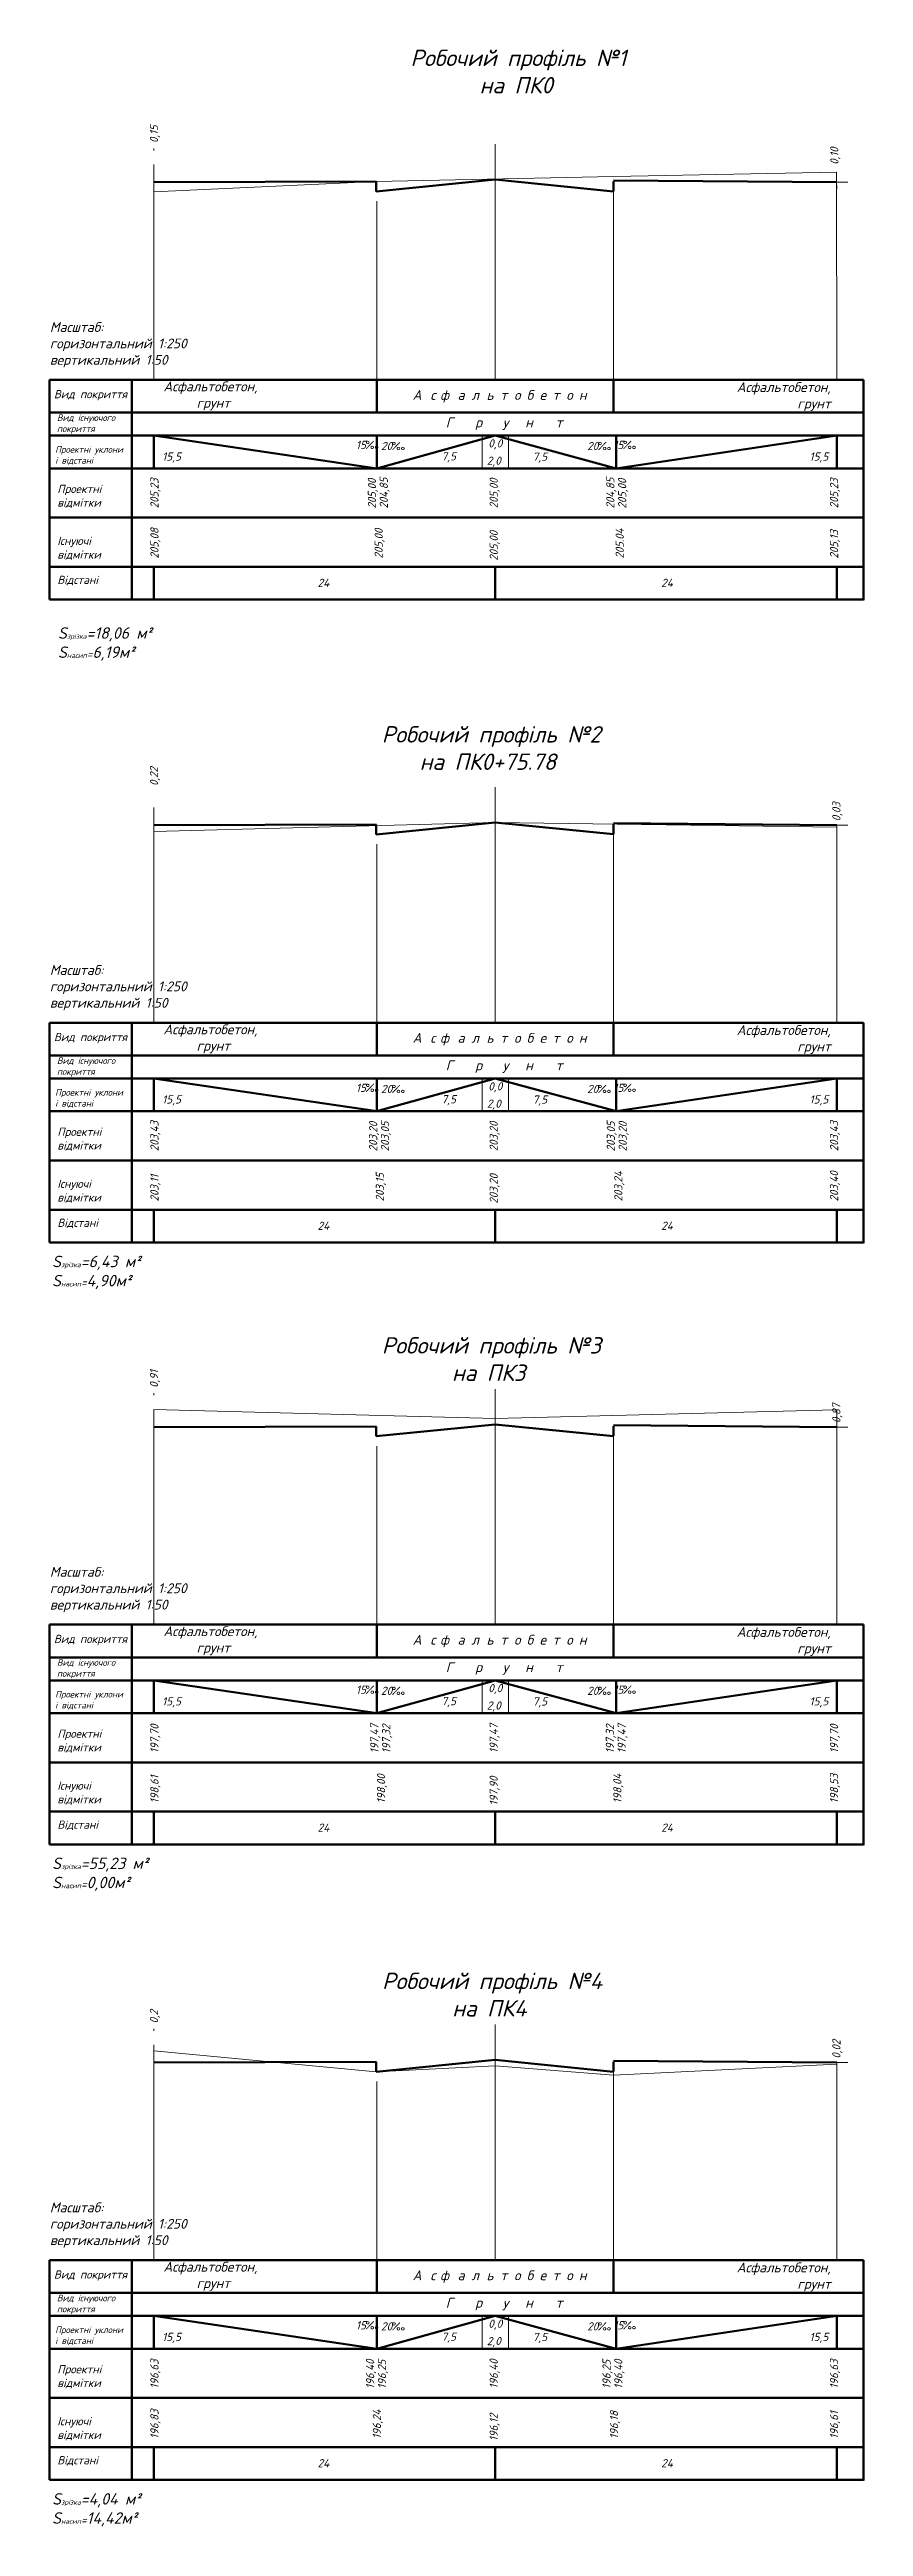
# Model space of a CAD drawing. Header units: millimetres. Extents: x -2123 to 34701, y -1286 to 835.
# Drawn here: x 5246.7 to 5308.6, y -527.9 to -339.2 of the extents above; entities that cross this region are included whole.
import ezdxf

# ---------------------------------------------------------------- set-up
doc = ezdxf.new("R2010")
doc.units = ezdxf.units.MM
doc.linetypes.add('ACAD_ISO04W100', pattern=[30, 24, -3, 0, -3])
doc.layers.get('0').update_dxf_attribs({"lineweight": 15})
doc.layers.add('Інж. мережі', color=205, linetype='Continuous', lineweight=18)
doc.styles.add('GOST-2.304_Type-B_italic', font='GOST Common Italic.ttf')
doc.styles.add('профили', font='isocpeui.ttf')

msp = doc.modelspace()

# ---------------------------------------------------------------- texts
at = {"color": 18, "true_color": 0x000000, "style": 'профили'}
for s, insert, char_height, width, attachment_point in [('\\pi0.63725;Робочий профіль №1\\P\\pi5.9019;на ПК0  ', (5273.486, -339.238), 1.25, 17.62298, 1), ('Масштаб:\\Pгоризонтальний 1:250\\Pвертикальний 1:50', (5246.671, -359.996), 0.75, 10.97681, 1), ('Вид покриття', (5246.983, -365.171), 0.625, 5.85871, 1), ('\\pi-0.40613;Асфальтобетон, \\P\\pi2.1257;грунт', (5255.721, -364.521), 0.75, 7.04172, 1), ('{\\T2;Асфальтобетон}', (5274.289, -365.171), 0.75, 7.87498, 1), ('Асфальтобетон, грунт', (5306.12, -364.574), 0.75, 7.62345, 3), ('Вид існуючого покриття', (5247.214, -367.03), 0.5, 5.85871, 1), ('{\\T4;Грунт}', (5276.812, -367.26), 0.75, 10.32379, 1), ('Проектні уклони \\Pі відстані', (5247.075, -369.447), 0.5, 6.87022, 1), ('15{\\fISOCPEUR|b0|i0|c204|p34;‰}', (5269.97, -369.037), 0.625, 1.00755, 1), ('20{\\fISOCPEUR|b0|i0|c204|p34;‰}', (5271.878, -369.123), 0.625, 1.00755, 1), ('0,0', (5281.116, -368.919), 0.625, 1.00755, 3), ('20{\\fISOCPEUR|b0|i0|c204|p34;‰}', (5289.493, -369.123), 0.625, 1.00755, 3), ('15{\\fISOCPEUR|b0|i0|c204|p34;‰}', (5291.401, -369.037), 0.625, 1.00755, 3), ('15,5', (5255.218, -369.925), 0.625, 1.00755, 1), ('7,5', (5276.481, -369.909), 0.625, 1.00755, 1), ('2,0', (5279.935, -370.243), 0.625, 1.00755, 1), ('7,5', (5283.424, -369.934), 0.625, 1.00755, 1), ('15,5', (5305.935, -369.925), 0.625, 1.00755, 3), ('Проектні\\Pвідмітки', (5247.244, -372.387), 0.625, 5.85871, 1), ('Існуючі\\Pвідмітки', (5247.244, -376.347), 0.625, 5.85871, 1), ('Відстані', (5247.244, -379.321), 0.625, 5.85871, 1), ('24', (5267.05, -379.546), 0.625, 1.00755, 1), ('24', (5294.103, -379.546), 0.625, 1.89024, 3), (' {\\H1.4x;S\\H0.42857x;зрізка\\H2.3333x;=18,06\\H0.99998x; м²}\\P {\\H1.4x;S\\H0.42857x;насип}={\\H1.4x;6,19м²}', (5246.881, -383.244), 0.625, 9.14586, 1), ('\\pi0.53592;Робочий профіль №2\\P\\pi3.4199;на ПК0+75.78  ', (5271.402, -390.777), 1.25, 17.62298, 1), ('Масштаб:\\Pгоризонтальний 1:250\\Pвертикальний 1:50', (5246.671, -408.977), 0.75, 10.97681, 1), ('Вид покриття', (5246.983, -414.151), 0.625, 5.85871, 1), ('\\pi-0.40613;Асфальтобетон, \\P\\pi2.1257;грунт', (5255.721, -413.502), 0.75, 7.04172, 1), ('{\\T2;Асфальтобетон}', (5274.289, -414.151), 0.75, 7.87498, 1), ('Асфальтобетон, грунт', (5306.12, -413.555), 0.75, 7.62345, 3), ('Вид існуючого покриття', (5247.214, -416.01), 0.5, 5.85871, 1), ('{\\T4;Грунт}', (5276.812, -416.241), 0.75, 10.32379, 1), ('Проектні уклони \\Pі відстані', (5247.075, -418.427), 0.5, 6.87022, 1), ('15,5', (5255.218, -418.905), 0.625, 1.00755, 1), ('15{\\fISOCPEUR|b0|i0|c204|p34;‰}', (5269.97, -418.018), 0.625, 1.00755, 1), ('20{\\fISOCPEUR|b0|i0|c204|p34;‰}', (5271.878, -418.103), 0.625, 1.00755, 1), ('7,5', (5276.481, -418.889), 0.625, 1.00755, 1), ('0,0', (5281.116, -417.899), 0.625, 1.00755, 3), ('7,5', (5283.424, -418.914), 0.625, 1.00755, 1), ('20{\\fISOCPEUR|b0|i0|c204|p34;‰}', (5289.493, -418.103), 0.625, 1.00755, 3), ('15{\\fISOCPEUR|b0|i0|c204|p34;‰}', (5291.401, -418.018), 0.625, 1.00755, 3), ('15,5', (5305.935, -418.905), 0.625, 1.00755, 3), ('2,0', (5279.935, -419.223), 0.625, 1.00755, 1), ('Проектні\\Pвідмітки', (5247.244, -421.367), 0.625, 5.85871, 1), ('Існуючі\\Pвідмітки', (5247.244, -425.328), 0.625, 5.85871, 1), ('Відстані', (5247.244, -428.301), 0.625, 5.85871, 1), ('24', (5267.05, -428.526), 0.625, 1.00755, 1), ('24', (5294.103, -428.526), 0.625, 1.89024, 3), (' {\\H1.4x;S\\H0.42857x;зрізка\\H2.3333x;=6,43\\H0.99998x; м²}\\P {\\H1.4x;S\\H0.42857x;насип}={\\H1.4x;4,90м²}', (5246.438, -431.122), 0.625, 9.14586, 1), ('\\pi0.5364;Робочий профіль №3\\P\\pi5.8801;на ПК3  ', (5271.402, -437.328), 1.25, 17.62298, 1), ('Масштаб:\\Pгоризонтальний 1:250\\Pвертикальний 1:50', (5246.671, -454.83), 0.75, 10.97681, 1), ('Вид покриття', (5246.983, -460.004), 0.625, 5.85871, 1), ('\\pi-0.40613;Асфальтобетон, \\P\\pi2.1257;грунт', (5255.721, -459.355), 0.75, 7.04172, 1), ('{\\T2;Асфальтобетон}', (5274.289, -460.004), 0.75, 7.87498, 1), ('Асфальтобетон, грунт', (5306.12, -459.408), 0.75, 7.62345, 3), ('Вид існуючого покриття', (5247.214, -461.863), 0.5, 5.85871, 1), ('{\\T4;Грунт}', (5276.812, -462.094), 0.75, 10.32379, 1), ('15{\\fISOCPEUR|b0|i0|c204|p34;‰}', (5269.97, -463.871), 0.625, 1.00755, 1), ('20{\\fISOCPEUR|b0|i0|c204|p34;‰}', (5271.878, -463.956), 0.625, 1.00755, 1), ('0,0', (5281.116, -463.752), 0.625, 1.00755, 3), ('20{\\fISOCPEUR|b0|i0|c204|p34;‰}', (5289.493, -463.956), 0.625, 1.00755, 3), ('15{\\fISOCPEUR|b0|i0|c204|p34;‰}', (5291.401, -463.871), 0.625, 1.00755, 3), ('Проектні уклони \\Pі відстані', (5247.075, -464.281), 0.5, 6.87022, 1), ('15,5', (5255.218, -464.758), 0.625, 1.00755, 1), ('7,5', (5276.481, -464.743), 0.625, 1.00755, 1), ('2,0', (5279.935, -465.077), 0.625, 1.00755, 1), ('7,5', (5283.424, -464.767), 0.625, 1.00755, 1), ('15,5', (5305.935, -464.758), 0.625, 1.00755, 3), ('Проектні\\Pвідмітки', (5247.244, -467.221), 0.625, 5.85871, 1), ('Існуючі\\Pвідмітки', (5247.244, -471.181), 0.625, 5.85871, 1), ('Відстані', (5247.244, -474.154), 0.625, 5.85871, 1), ('24', (5267.05, -474.38), 0.625, 1.00755, 1), ('24', (5294.103, -474.38), 0.625, 1.89024, 3), (' {\\H1.4x;S\\H0.42857x;зрізка\\H2.3333x;=55,23\\H0.99998x; м²}\\P {\\H1.4x;S\\H0.42857x;насип}={\\H1.4x;0,00м²}', (5246.438, -476.975), 0.625, 9.14586, 1), ('\\pi0.56007;Робочий профіль №4\\P\\pi5.9038;на ПК4 ', (5271.402, -485.748), 1.25, 17.62298, 1), ('Масштаб:\\Pгоризонтальний 1:250\\Pвертикальний 1:50', (5246.671, -503.25), 0.75, 10.97681, 1), ('Вид покриття', (5246.983, -508.424), 0.625, 5.85871, 1), ('\\pi-0.40613;Асфальтобетон, \\P\\pi2.1257;грунт', (5255.721, -507.775), 0.75, 7.04172, 1), ('{\\T2;Асфальтобетон}', (5274.289, -508.424), 0.75, 7.87498, 1), ('Асфальтобетон, грунт', (5306.12, -507.828), 0.75, 7.62345, 3), ('Вид існуючого покриття', (5247.214, -510.283), 0.5, 5.85871, 1), ('{\\T4;Грунт}', (5276.812, -510.514), 0.75, 10.32379, 1), ('Проектні уклони \\Pі відстані', (5247.075, -512.701), 0.5, 6.87022, 1), ('15,5', (5255.218, -513.178), 0.625, 1.00755, 1), ('15{\\fISOCPEUR|b0|i0|c204|p34;‰}', (5269.97, -512.291), 0.625, 1.00755, 1), ('20{\\fISOCPEUR|b0|i0|c204|p34;‰}', (5271.878, -512.376), 0.625, 1.00755, 1), ('7,5', (5276.481, -513.163), 0.625, 1.00755, 1), ('0,0', (5281.116, -512.172), 0.625, 1.00755, 3), ('7,5', (5283.424, -513.187), 0.625, 1.00755, 1), ('20{\\fISOCPEUR|b0|i0|c204|p34;‰}', (5289.493, -512.376), 0.625, 1.00755, 3), ('15{\\fISOCPEUR|b0|i0|c204|p34;‰}', (5291.401, -512.291), 0.625, 1.00755, 3), ('15,5', (5305.935, -513.178), 0.625, 1.00755, 3), ('2,0', (5279.935, -513.497), 0.625, 1.00755, 1), ('Проектні\\Pвідмітки', (5247.244, -515.641), 0.625, 5.85871, 1), ('Існуючі\\Pвідмітки', (5247.244, -519.601), 0.625, 5.85871, 1), ('Відстані', (5247.244, -522.574), 0.625, 5.85871, 1), ('24', (5267.05, -522.8), 0.625, 1.00755, 1), ('24', (5294.103, -522.8), 0.625, 1.89024, 3), (' {\\H1.4x;S\\H0.42857x;зрізка\\H2.3333x;=4,04\\H0.99998x; м²}\\P {\\H1.4x;S\\H0.42857x;насип}={\\H1.4x;14,42м²}', (5246.438, -525.395), 0.625, 9.14586, 1)]:
    msp.add_mtext(s, dxfattribs=dict(at, insert=insert, char_height=char_height, width=width, attachment_point=attachment_point))
at = {"color": 18, "true_color": 0x000000, "char_height": 0.625, "rotation": 90, "style": 'GOST-2.304_Type-B_italic'}
for s, width, heights, insert, attachment_point in [('0,15', 9.35383, [0], (5254.283, -346.347), 1), ('0,10', 9.35383, [0], (5306.081, -348.007), 1), ('204,85', 9.35383, [0], (5271.781, -374.196), 1), ('204,85', 13.43642, [3.604], (5289.795, -374.196), 7), ('205,23', 9.35383, [0], (5254.322, -374.18), 1), ('205,00', 9.35383, [0], (5270.878, -374.196), 1), ('205,00', 9.35383, [0], (5280.149, -374.18), 1), ('205,00', 9.35383, [0], (5290.698, -374.196), 7), ('205,23', 9.35383, [0], (5306.831, -374.18), 7), ('205,08', 9.35383, [0], (5254.322, -378.006), 1), ('205,00', 9.35383, [0], (5271.39, -378.006), 1), ('205,00', 9.35383, [0], (5280.149, -378.176), 1), ('205.04', 9.35383, [0], (5290.366, -378.006), 7), ('205,13', 9.35383, [3], (5306.831, -378.006), 7), ('0,22', 9.35383, [0], (5254.283, -395.328), 1), ('0,03', 9.35383, [0], (5306.237, -398.019), 1), ('203,43', 9.35383, [0], (5254.322, -423.161), 1), ('203,05', 9.35383, [0], (5271.875, -423.176), 1), ('203,05', 9.35383, [0], (5289.836, -423.176), 7), ('203,43', 9.35383, [0], (5306.831, -423.161), 7), ('203,20', 9.35383, [0], (5270.972, -423.176), 1), ('203,20', 9.35383, [0], (5280.149, -423.161), 1), ('203,20', 9.35383, [0], (5290.739, -423.176), 7), ('203,11', 9.35383, [0], (5254.322, -426.986), 1), ('203,15', 9.35383, [0], (5271.484, -426.986), 1), ('203,20', 9.35383, [0], (5280.149, -427.156), 1), ('203,24', 9.35383, [0], (5290.407, -426.986), 7), ('203,40', 9.35383, [0], (5306.831, -426.986), 7), ('0,91', 9.35383, [0], (5254.283, -441.181), 1), ('0,87', 9.35383, [0], (5306.237, -443.872), 1), ('197,70', 9.35383, [0], (5254.322, -469.014), 1), ('197,47', 9.35383, [0], (5271.064, -469.03), 1), ('197,32', 9.35383, [0], (5271.967, -469.03), 1), ('197,47', 9.35383, [0], (5280.149, -469.014), 1), ('197,32', 9.35383, [0], (5289.764, -469.03), 7), ('197,47', 9.35383, [0], (5290.667, -469.03), 7), ('197,70', 9.35383, [0], (5306.831, -469.014), 7), ('198,61', 9.35383, [0], (5254.322, -472.839), 1), ('198,00', 9.35383, [0], (5271.576, -472.839), 1), ('197,90', 9.35383, [0], (5280.149, -473.009), 1), ('198,04', 9.35383, [0], (5290.335, -472.839), 7), ('198,53', 9.35383, [0], (5306.831, -472.839), 7), ('0,2', 9.35383, [0], (5254.283, -489.601), 1), ('0,02', 9.35383, [0], (5306.237, -492.292), 1), ('196,63', 9.35383, [0], (5254.322, -517.434), 1), ('196,40', 9.35383, [0], (5270.742, -517.45), 1), ('196,25', 9.35383, [0], (5271.646, -517.45), 1), ('196,40', 9.35383, [0], (5280.149, -517.434), 1), ('196,25', 9.35383, [0], (5289.507, -517.45), 7), ('196,40', 9.35383, [0], (5290.41, -517.45), 7), ('196,63', 9.35383, [0], (5306.831, -517.434), 7), ('196,83', 9.35383, [0], (5254.322, -521.259), 1), ('196,24', 9.35383, [0], (5271.255, -521.259), 1), ('196,12', 9.35383, [0], (5280.149, -521.429), 1), ('196,18', 9.35383, [0], (5290.078, -521.259), 7), ('196,61', 9.35383, [0], (5306.831, -521.259), 7)]:
    msp.add_mtext_dynamic_manual_height_columns(s, width=width, gutter_width=12.5, heights=heights, dxfattribs=dict(at, insert=insert, attachment_point=attachment_point))

# ---------------------------------------------------------------- linework, layer by layer
at = {"color": 18, "true_color": 0x000000}
for p, q in [((5254.576, -346.912), (5254.576, -346.762)), ((5280.576, -351.987), (5280.576, -347.187)), ((5254.576, -364.389), (5254.576, -347.997)), ((5306.576, -364.389), (5306.559, -348.561)), ((5271.576, -364.405), (5271.576, -350.787)), ((5280.576, -349.137), (5280.576, -349.387)), ((5289.576, -364.405), (5289.576, -350.021)), ((5306.576, -349.338), (5307.416, -349.338)), ((5306.576, -349.837), (5306.576, -349.587)), ((5306.576, -361.987), (5306.576, -361.487)), ((5279.576, -371.139), (5279.576, -368.639)), ((5281.576, -371.139), (5281.576, -368.639)), ((5280.576, -400.967), (5280.576, -396.167)), ((5254.576, -413.369), (5254.576, -396.977)), ((5280.576, -398.117), (5280.576, -398.367)), ((5271.576, -413.385), (5271.576, -399.767)), ((5289.576, -413.385), (5289.576, -399.002)), ((5306.576, -413.369), (5306.576, -398.318)), ((5306.576, -398.318), (5307.416, -398.318)), ((5306.576, -398.817), (5306.576, -398.567)), ((5306.576, -410.967), (5306.576, -410.467)), ((5279.576, -420.119), (5279.576, -417.619)), ((5281.576, -420.119), (5281.576, -417.619)), ((5254.576, -441.746), (5254.576, -441.596)), ((5254.576, -459.223), (5254.576, -442.831)), ((5280.576, -446.821), (5280.576, -442.021)), ((5306.576, -444.671), (5306.576, -442.851)), ((5280.576, -443.971), (5280.576, -444.221)), ((5289.576, -459.238), (5289.576, -444.855)), ((5306.576, -459.223), (5306.576, -444.172)), ((5306.576, -444.172), (5307.416, -444.172)), ((5271.576, -459.238), (5271.576, -445.621)), ((5306.576, -456.821), (5306.576, -456.321)), ((5279.576, -465.973), (5279.576, -463.473)), ((5281.576, -465.973), (5281.576, -463.473)), ((5254.576, -490.165), (5254.576, -490.015)), ((5280.576, -495.24), (5280.576, -490.44)), ((5254.576, -507.642), (5254.576, -491.25)), ((5280.576, -492.39), (5280.576, -492.64)), ((5271.576, -507.658), (5271.576, -494.04)), ((5289.576, -507.658), (5289.576, -493.275)), ((5306.576, -507.642), (5306.576, -492.592)), ((5306.576, -492.592), (5307.416, -492.592)), ((5306.576, -493.09), (5306.576, -492.84)), ((5306.576, -505.24), (5306.576, -504.74)), ((5279.576, -514.392), (5279.576, -511.892)), ((5281.576, -514.392), (5281.576, -511.892))]:
    msp.add_line(p, q, dxfattribs=at)
at = {"color": 18, "linetype": 'ACAD_ISO04W100', "true_color": 0x000000}
for p, q in [((5280.576, -364.389), (5280.576, -346.445)), ((5280.576, -364.389), (5280.576, -346.445)), ((5280.576, -413.369), (5280.576, -395.426)), ((5280.576, -413.369), (5280.576, -395.426)), ((5280.576, -459.223), (5280.576, -441.279)), ((5280.576, -459.223), (5280.576, -441.279)), ((5280.576, -507.642), (5280.576, -489.699)), ((5280.576, -507.642), (5280.576, -489.699))]:
    msp.add_line(p, q, dxfattribs=at)
at = {"color": 18, "lineweight": 50, "true_color": 0x000000}
for p, q in [((5271.501, -349.294), (5254.576, -349.338)), ((5280.576, -349.137), (5271.501, -350.044)), ((5271.501, -350.044), (5271.501, -349.294)), ((5280.576, -349.137), (5289.576, -350.037)), ((5289.576, -349.196), (5306.576, -349.338)), ((5289.576, -350.021), (5289.576, -349.271)), ((5252.901, -364.389), (5246.651, -364.389)), ((5246.651, -364.389), (5246.651, -381.139)), ((5252.901, -366.889), (5252.901, -364.389)), ((5252.901, -364.389), (5280.576, -364.389)), ((5271.576, -366.905), (5271.576, -364.405)), ((5308.606, -364.389), (5280.576, -364.389)), ((5289.576, -366.889), (5289.576, -364.389)), ((5308.606, -364.389), (5308.606, -381.185)), ((5252.901, -366.889), (5246.651, -366.889)), ((5248.911, -366.889), (5280.576, -366.889)), ((5252.901, -368.639), (5252.901, -366.889)), ((5308.606, -366.889), (5280.576, -366.889)), ((5252.901, -368.639), (5246.651, -368.639)), ((5248.911, -368.639), (5280.576, -368.639)), ((5252.901, -371.139), (5252.901, -368.639)), ((5271.576, -371.139), (5254.576, -368.639)), ((5254.576, -368.639), (5254.576, -371.139)), ((5271.576, -368.639), (5271.576, -371.139)), ((5271.576, -371.139), (5280.576, -368.639)), ((5308.606, -368.639), (5280.576, -368.639)), ((5289.795, -371.139), (5280.576, -368.639)), ((5289.795, -368.639), (5289.795, -371.139)), ((5289.795, -371.139), (5306.576, -368.639)), ((5306.576, -368.639), (5306.576, -371.139)), ((5252.901, -371.139), (5246.651, -371.139)), ((5248.911, -371.139), (5280.576, -371.139)), ((5252.901, -374.889), (5252.901, -371.139)), ((5274.776, -371.139), (5268.776, -371.139)), ((5280.576, -371.139), (5274.776, -371.139)), ((5308.606, -371.139), (5280.576, -371.139)), ((5280.576, -371.139), (5286.376, -371.139)), ((5286.376, -371.139), (5292.376, -371.139)), ((5252.901, -374.889), (5246.651, -374.889)), ((5248.911, -374.889), (5280.576, -374.889)), ((5252.901, -378.639), (5252.901, -374.889)), ((5308.606, -374.889), (5280.576, -374.889)), ((5252.901, -378.639), (5246.651, -378.639)), ((5248.911, -378.639), (5280.576, -378.639)), ((5252.901, -381.139), (5252.901, -378.639)), ((5254.576, -381.139), (5254.576, -378.639)), ((5280.576, -381.139), (5280.576, -378.639)), ((5308.606, -378.639), (5280.576, -378.639)), ((5280.576, -381.139), (5280.576, -378.639)), ((5306.576, -381.139), (5306.576, -378.639)), ((5246.651, -381.139), (5252.901, -381.139)), ((5248.911, -381.139), (5280.576, -381.139)), ((5255.576, -381.139), (5280.576, -381.139)), ((5305.576, -381.139), (5280.576, -381.139)), ((5308.606, -381.139), (5280.576, -381.139)), ((5280.576, -398.117), (5271.501, -399.025)), ((5280.576, -398.117), (5289.576, -399.017)), ((5271.501, -398.275), (5254.576, -398.318)), ((5271.501, -399.025), (5271.501, -398.275)), ((5289.576, -398.176), (5306.576, -398.318)), ((5289.576, -399.002), (5289.576, -398.252)), ((5252.901, -413.369), (5246.651, -413.369)), ((5246.651, -413.369), (5246.651, -430.119)), ((5252.901, -415.869), (5252.901, -413.369)), ((5252.901, -413.369), (5280.576, -413.369)), ((5271.576, -415.885), (5271.576, -413.385)), ((5308.606, -413.369), (5280.576, -413.369)), ((5289.576, -415.869), (5289.576, -413.369)), ((5308.606, -413.369), (5308.606, -430.165)), ((5252.901, -415.869), (5246.651, -415.869)), ((5248.911, -415.869), (5280.576, -415.869)), ((5252.901, -417.619), (5252.901, -415.869)), ((5308.606, -415.869), (5280.576, -415.869)), ((5252.901, -417.619), (5246.651, -417.619)), ((5248.911, -417.619), (5280.576, -417.619)), ((5252.901, -420.119), (5252.901, -417.619)), ((5271.576, -420.119), (5254.576, -417.619)), ((5254.576, -417.619), (5254.576, -420.119)), ((5271.576, -417.619), (5271.576, -420.119)), ((5271.576, -420.119), (5280.576, -417.619)), ((5308.606, -417.619), (5280.576, -417.619)), ((5289.795, -420.119), (5280.576, -417.619)), ((5289.795, -417.619), (5289.795, -420.119)), ((5289.795, -420.119), (5306.576, -417.619)), ((5306.576, -417.619), (5306.576, -420.119)), ((5252.901, -420.119), (5246.651, -420.119)), ((5248.911, -420.119), (5280.576, -420.119)), ((5252.901, -423.869), (5252.901, -420.119)), ((5274.776, -420.119), (5268.776, -420.119)), ((5280.576, -420.119), (5274.776, -420.119)), ((5308.606, -420.119), (5280.576, -420.119)), ((5280.576, -420.119), (5286.376, -420.119)), ((5286.376, -420.119), (5292.376, -420.119)), ((5252.901, -423.869), (5246.651, -423.869)), ((5248.911, -423.869), (5280.576, -423.869)), ((5252.901, -427.619), (5252.901, -423.869)), ((5308.606, -423.869), (5280.576, -423.869)), ((5252.901, -427.619), (5246.651, -427.619)), ((5248.911, -427.619), (5280.576, -427.619)), ((5252.901, -430.119), (5252.901, -427.619)), ((5254.576, -430.119), (5254.576, -427.619)), ((5280.576, -430.119), (5280.576, -427.619)), ((5308.606, -427.619), (5280.576, -427.619)), ((5280.576, -430.119), (5280.576, -427.619)), ((5306.576, -430.119), (5306.576, -427.619)), ((5246.651, -430.119), (5252.901, -430.119)), ((5248.911, -430.119), (5280.576, -430.119)), ((5255.576, -430.119), (5280.576, -430.119)), ((5305.576, -430.119), (5280.576, -430.119)), ((5308.606, -430.119), (5280.576, -430.119)), ((5271.501, -444.128), (5254.576, -444.172)), ((5280.576, -443.971), (5271.501, -444.878)), ((5271.501, -444.878), (5271.501, -444.128)), ((5280.576, -443.971), (5289.576, -444.871)), ((5289.576, -444.029), (5306.576, -444.172)), ((5289.576, -444.855), (5289.576, -444.105)), ((5252.901, -459.223), (5246.651, -459.223)), ((5246.651, -459.223), (5246.651, -475.973)), ((5252.901, -461.723), (5252.901, -459.223)), ((5252.901, -459.223), (5280.576, -459.223)), ((5271.576, -461.738), (5271.576, -459.238)), ((5308.606, -459.223), (5280.576, -459.223)), ((5289.576, -461.723), (5289.576, -459.223)), ((5308.606, -459.223), (5308.606, -476.019)), ((5252.901, -461.723), (5246.651, -461.723)), ((5248.911, -461.723), (5280.576, -461.723)), ((5252.901, -463.473), (5252.901, -461.723)), ((5308.606, -461.723), (5280.576, -461.723)), ((5252.901, -463.473), (5246.651, -463.473)), ((5248.911, -463.473), (5280.576, -463.473)), ((5252.901, -465.973), (5252.901, -463.473)), ((5271.576, -465.973), (5254.576, -463.473)), ((5254.576, -463.473), (5254.576, -465.973)), ((5271.576, -463.473), (5271.576, -465.973)), ((5271.576, -465.973), (5280.576, -463.473)), ((5308.606, -463.473), (5280.576, -463.473)), ((5289.795, -465.973), (5280.576, -463.473)), ((5289.795, -463.473), (5289.795, -465.973)), ((5289.795, -465.973), (5306.576, -463.473)), ((5306.576, -463.473), (5306.576, -465.973)), ((5252.901, -465.973), (5246.651, -465.973)), ((5248.911, -465.973), (5280.576, -465.973)), ((5252.901, -469.723), (5252.901, -465.973)), ((5274.776, -465.973), (5268.776, -465.973)), ((5280.576, -465.973), (5274.776, -465.973)), ((5308.606, -465.973), (5280.576, -465.973)), ((5280.576, -465.973), (5286.376, -465.973)), ((5286.376, -465.973), (5292.376, -465.973)), ((5252.901, -469.723), (5246.651, -469.723)), ((5248.911, -469.723), (5280.576, -469.723)), ((5252.901, -473.473), (5252.901, -469.723)), ((5308.606, -469.723), (5280.576, -469.723)), ((5252.901, -473.473), (5246.651, -473.473)), ((5248.911, -473.473), (5280.576, -473.473)), ((5252.901, -475.973), (5252.901, -473.473)), ((5254.576, -475.973), (5254.576, -473.473)), ((5280.576, -475.973), (5280.576, -473.473)), ((5308.606, -473.473), (5280.576, -473.473)), ((5280.576, -475.973), (5280.576, -473.473)), ((5306.576, -475.973), (5306.576, -473.473)), ((5246.651, -475.973), (5252.901, -475.973)), ((5248.911, -475.973), (5280.576, -475.973)), ((5255.576, -475.973), (5280.576, -475.973)), ((5305.576, -475.973), (5280.576, -475.973)), ((5308.606, -475.973), (5280.576, -475.973)), ((5280.576, -492.39), (5271.501, -493.298)), ((5280.576, -492.39), (5289.576, -493.29)), ((5289.576, -492.449), (5306.576, -492.592)), ((5271.501, -492.548), (5254.576, -492.592)), ((5271.501, -493.298), (5271.501, -492.548)), ((5289.576, -493.275), (5289.576, -492.525)), ((5252.901, -507.642), (5246.651, -507.642)), ((5246.651, -507.642), (5246.651, -524.392)), ((5252.901, -510.142), (5252.901, -507.642)), ((5252.901, -507.642), (5280.576, -507.642)), ((5271.576, -510.158), (5271.576, -507.658)), ((5308.606, -507.642), (5280.576, -507.642)), ((5289.576, -510.142), (5289.576, -507.642)), ((5308.606, -507.642), (5308.606, -524.439)), ((5252.901, -510.142), (5246.651, -510.142)), ((5248.911, -510.142), (5280.576, -510.142)), ((5252.901, -511.892), (5252.901, -510.142)), ((5308.606, -510.142), (5280.576, -510.142)), ((5252.901, -511.892), (5246.651, -511.892)), ((5248.911, -511.892), (5280.576, -511.892)), ((5252.901, -514.392), (5252.901, -511.892)), ((5271.576, -514.392), (5254.576, -511.892)), ((5254.576, -511.892), (5254.576, -514.392)), ((5271.576, -511.892), (5271.576, -514.392)), ((5271.576, -514.392), (5280.576, -511.892)), ((5308.606, -511.892), (5280.576, -511.892)), ((5289.795, -514.392), (5280.576, -511.892)), ((5289.795, -511.892), (5289.795, -514.392)), ((5289.795, -514.392), (5306.576, -511.892)), ((5306.576, -511.892), (5306.576, -514.392)), ((5252.901, -514.392), (5246.651, -514.392)), ((5248.911, -514.392), (5280.576, -514.392)), ((5252.901, -518.142), (5252.901, -514.392)), ((5274.776, -514.392), (5268.776, -514.392)), ((5280.576, -514.392), (5274.776, -514.392)), ((5308.606, -514.392), (5280.576, -514.392)), ((5280.576, -514.392), (5286.376, -514.392)), ((5286.376, -514.392), (5292.376, -514.392)), ((5252.901, -518.142), (5246.651, -518.142)), ((5248.911, -518.142), (5280.576, -518.142)), ((5252.901, -521.892), (5252.901, -518.142)), ((5308.606, -518.142), (5280.576, -518.142)), ((5252.901, -521.892), (5246.651, -521.892)), ((5248.911, -521.892), (5280.576, -521.892)), ((5252.901, -524.392), (5252.901, -521.892)), ((5254.576, -524.392), (5254.576, -521.892)), ((5280.576, -524.392), (5280.576, -521.892)), ((5308.606, -521.892), (5280.576, -521.892)), ((5280.576, -524.392), (5280.576, -521.892)), ((5306.576, -524.392), (5306.576, -521.892)), ((5246.651, -524.392), (5252.901, -524.392)), ((5248.911, -524.392), (5280.576, -524.392)), ((5255.576, -524.392), (5280.576, -524.392)), ((5305.576, -524.392), (5280.576, -524.392)), ((5308.606, -524.392), (5280.576, -524.392))]:
    msp.add_line(p, q, dxfattribs=at)
at = {"layer": 'Інж. мережі', "color": 18, "true_color": 0x000000}
for points in [[(5254.576, -350.07), (5271.501, -349.294), (5289.615, -348.908), (5306.559, -348.561)], [(5271.576, -364.405), (5280.576, -364.389)], [(5254.576, -398.812), (5280.576, -398.117), (5306.576, -398.463)], [(5254.576, -442.831), (5280.576, -443.513), (5306.476, -442.853)], [(5280.576, -443.943), (5280.576, -443.513)], [(5254.576, -491.708), (5271.501, -493.298), (5280.576, -492.84), (5289.576, -493.542), (5306.576, -492.718)]]:
    msp.add_lwpolyline(points, dxfattribs=at)

msp.set_redraw_order([(e.dxf.handle, doc.entitydb.next_handle()) for e in msp.query("TEXT MTEXT ATTDEF DIMENSION ARC_DIMENSION")])  # texts and dimensions are drawn at this point

doc.saveas('drawing.dxf')
